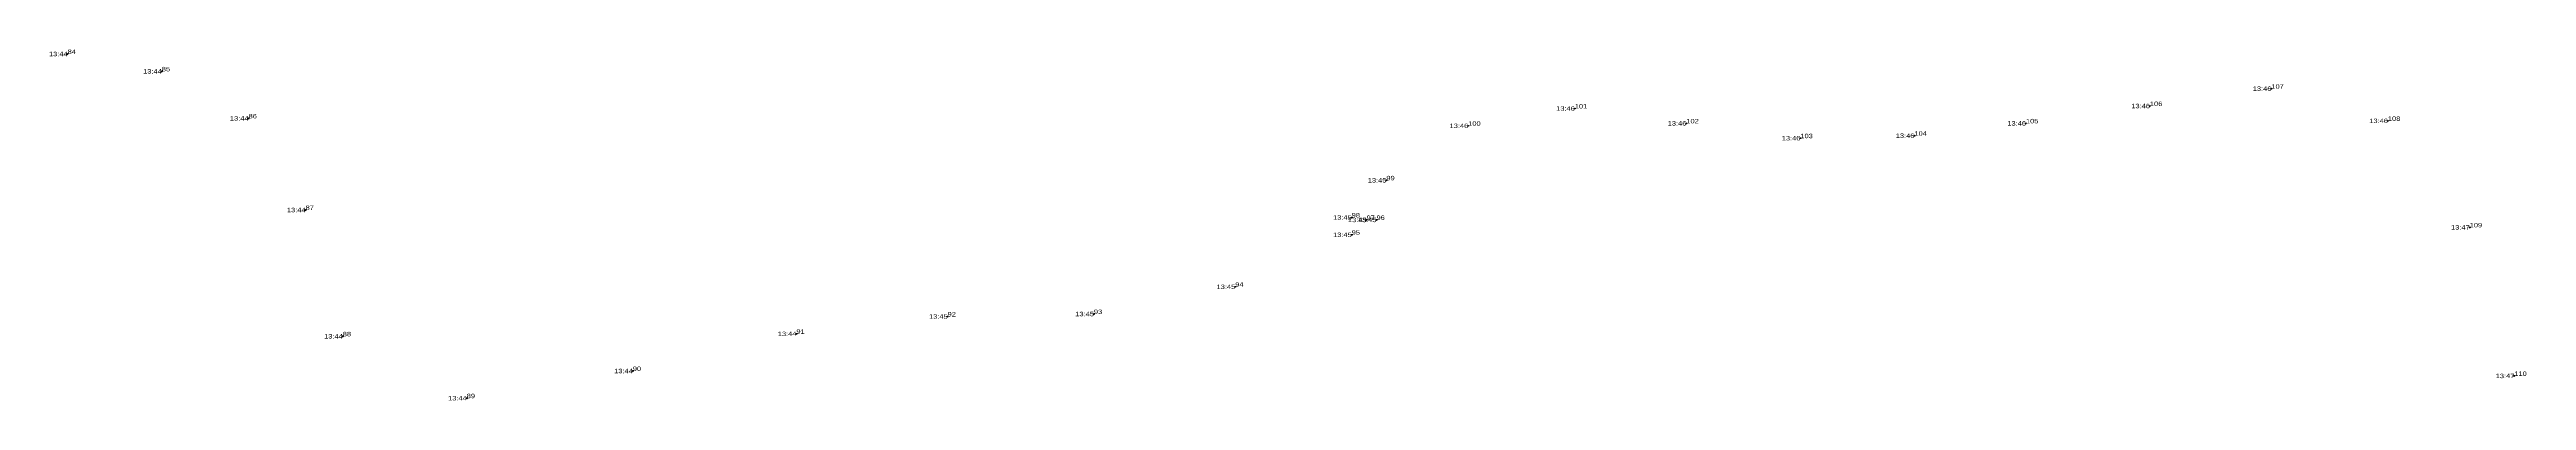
# Model space of a CAD drawing. Header units: metres. Extents: x 550325 to 553729, y 1817152 to 1819613.
# Drawn here: x 552044 to 553043, y 1818570 to 1818712 of the extents above; entities that cross this region are included whole.
import ezdxf
from ezdxf.enums import TextEntityAlignment as Align

# ---------------------------------------------------------------- set-up
doc = ezdxf.new("R2010")
doc.units = ezdxf.units.M
doc.header["$LTSCALE"] = 0.72
doc.header["$PDMODE"] = 32
doc.header["$PDSIZE"] = 0.36
for name, color, linetype in [('12', 7, 'Continuous'), ('7', 7, 'Continuous'), ('9', 7, 'Continuous')]:
    doc.layers.add(name, color=color, linetype=linetype)

msp = doc.modelspace()

# ---------------------------------------------------------------- linework, layer by layer
at = {"layer": '7'}
for p in [(552051, 1818710), (552089, 1818703), (552940, 1818696), (552124, 1818684), (552616, 1818681), (552659, 1818688), (552704, 1818682), (552841, 1818682), (552891, 1818689), (552987, 1818683), (552750, 1818676), (552796, 1818677), (552583, 1818659), (552147, 1818647), (552569, 1818644), (552575, 1818643), (552579, 1818643), (552569, 1818637), (553020, 1818640), (552522, 1818616), (552406, 1818604), (552465, 1818605), (552162, 1818596), (552345, 1818597), (552279, 1818582), (552212, 1818571), (553038, 1818580)]:
    msp.add_point(p, dxfattribs=at)

# ---------------------------------------------------------------- texts
at = {"layer": '12', "width": 1.25}
for s, p in [('84', (552051, 1818710)), ('85', (552089, 1818703)), ('106', (552891, 1818689)), ('107', (552940, 1818696)), ('86', (552124, 1818684)), ('100', (552616, 1818681)), ('101', (552659, 1818688)), ('102', (552704, 1818682)), ('105', (552841, 1818682)), ('108', (552987, 1818683)), ('103', (552750, 1818676)), ('104', (552796, 1818677)), ('99', (552583, 1818659)), ('87', (552147, 1818647)), ('98', (552569, 1818644)), ('97', (552575, 1818643)), ('96', (552579, 1818643)), ('109', (553020, 1818640)), ('95', (552569, 1818637)), ('94', (552522, 1818616)), ('92', (552406, 1818604)), ('93', (552465, 1818605)), ('88', (552162, 1818596)), ('91', (552345, 1818597)), ('90', (552279, 1818582)), ('110', (553038, 1818580)), ('89', (552212, 1818571))]:
    msp.add_text(s, height=1.8, dxfattribs=at).set_placement(p)
at = {"layer": '9', "width": 1.25}
for s, p in [('13:44', (552051.01, 1818709.1)), ('13:44', (552089.01, 1818702.1)), ('13:46', (552940.01, 1818695.1)), ('13:44', (552124.01, 1818683.1)), ('13:46', (552616.01, 1818680.1)), ('13:46', (552659.01, 1818687.1)), ('13:46', (552704.01, 1818681.1)), ('13:46', (552841.01, 1818681.1)), ('13:46', (552891.01, 1818688.1)), ('13:46', (552987.01, 1818682.1)), ('13:46', (552750.01, 1818675.1)), ('13:46', (552796.01, 1818676.1)), ('13:45', (552583.01, 1818658.1)), ('13:44', (552147.01, 1818646.1)), ('13:45', (552569.01, 1818643.1)), ('13:45', (552575.01, 1818642.1)), ('13:45', (552579.01, 1818642.1)), ('13:47', (553020.01, 1818639.1)), ('13:45', (552569.01, 1818636.1)), ('13:45', (552522.01, 1818615.1)), ('13:45', (552406.01, 1818603.1)), ('13:45', (552465.01, 1818604.1)), ('13:44', (552162.01, 1818595.1)), ('13:44', (552345.01, 1818596.1)), ('13:44', (552279.01, 1818581.1)), ('13:47', (553038.01, 1818579.1)), ('13:44', (552212.01, 1818570.1))]:
    msp.add_text(s, height=1.8, dxfattribs=at).set_placement(p, align=Align.RIGHT)

doc.saveas('drawing.dxf')
